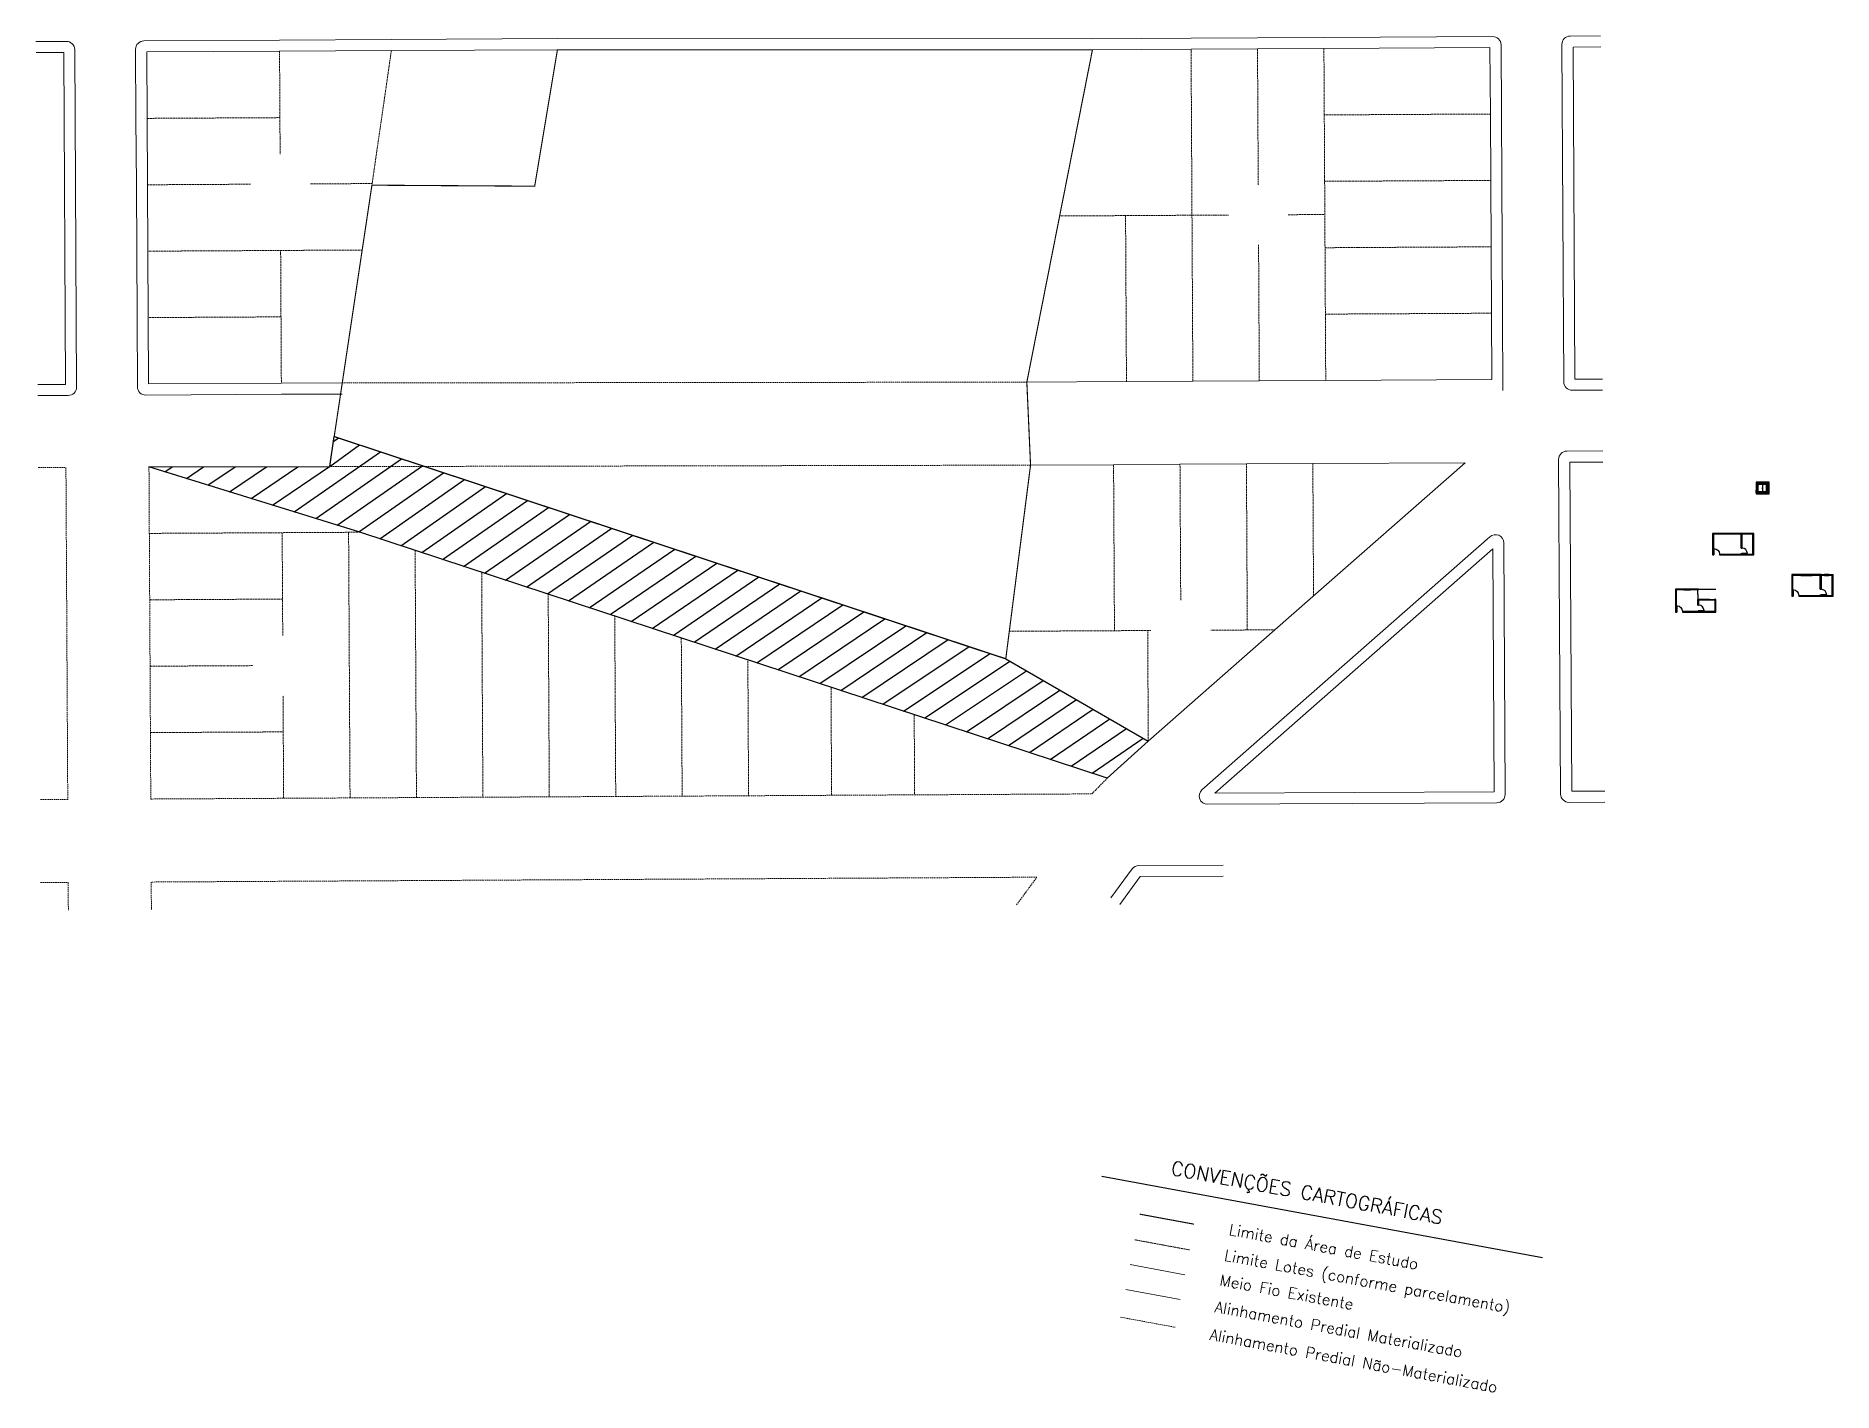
# Model space of a CAD drawing. Header units: centimetres. Extents: x 0 to 1311401, y -389375 to 85618.
# Drawn here: x 597548 to 630015, y -92721 to -68214 of the extents above; entities that cross this region are included whole.
import ezdxf

# ---------------------------------------------------------------- set-up
doc = ezdxf.new("R2010")
doc.units = ezdxf.units.CM
doc.header["$LTSCALE"] = 4
for name, pattern in [('DASHED', [19.049999999999997, 12.7, -6.35]), ('DASHED2', [9.524999999999999, 6.35, -3.175]), ('LTYPE_4', [112.5, 56.25, -56.25]), ('LTYPE_6', [168.75, 112.5, -28.125, 0, -28.125]), ('TRACEJADO', [2, 1, -1])]:
    doc.linetypes.add(name, pattern=pattern)
for name, color, linetype in [('0.1', 1, 'Continuous'), ('0.2', 2, 'Continuous'), ('0.6', 6, 'Continuous'), ('02-CONT', 2, 'Continuous'), ('08', 8, 'Continuous'), ('LIMITE-L', 7, 'Continuous')]:
    doc.layers.add(name, color=color, linetype=linetype)
for name, color, linetype, lineweight in [('FOLHA', 7, 'Continuous', 9), ('K-ALINHAMENTO', 10, 'Continuous', 9), ('P-MEIOFIO', 171, 'Continuous', 9), ('P-URB', 2, 'Continuous', 9)]:
    doc.layers.add(name, color=color, linetype=linetype, lineweight=lineweight)
doc.styles.add('ROMANS', font='romans.shx')

msp = doc.modelspace()

# ---------------------------------------------------------------- texts
at = {"layer": 'FOLHA', "color": 2, "style": 'ROMANS'}
for s, height, p in [('CONVENÇÕES CARTOGRÁFICAS', 250.0136824218751, (618037.475397729, -88788.3080201787, 393572.65662516)), ('Limite da Área de Estudo', 200.0109459375, (619088.9272605458, -89878.30832736043, 393572.65662516)), ('Limite Lotes (conforme parcelamento)', 200.0109459375, (619003.20444266, -90342.43624988245, 393572.65662516)), ('Meio Fio Existente', 200.0109459375, (618920.4483081527, -90790.50169770746, 393572.65662516)), ('Alinhamento Predial Materializado', 200.0109459375, (618831.4327310341, -91272.45756312553, 393572.65662516)), ('Alinhamento Predial Não-Materializado', 200.0109459375, (618738.7399291421, -91774.32297814533, 393572.65662516))]:
    msp.add_text(s, height=height, rotation=349.5355947882751, dxfattribs=at).set_placement(p)

# ---------------------------------------------------------------- blocks, each defined once
blk = doc.blocks.new('1_00e-flat-4')
at = {"color": 1}
blk.add_arc((28.40539012430236, -52.25289090164006), 100, 90, 180, dxfattribs=at)
at = {"layer": '02-CONT'}
blk.add_lwpolyline([(28.40539012430236, -52.25289090164006), (25.40539012430236, -52.25289090164006), (25.40539012430236, 47.74710909835994), (28.40539012430236, 47.74710909835994)], close=True, dxfattribs=at)

# ---------------------------------------------------------------- hatches: boundary and pattern name
at = {"layer": 'LIMITE-L', "transparency": 33554534}
h = msp.add_hatch(dxfattribs=at)
h.set_pattern_fill('ANSI31', color=3, scale=100, angle=-10.4644052113795, style=0)
h.set_pattern_definition([(34.5355947886205, (-190579999.5582845, -754679836.0695785), (-179.9965008461684, 261.5482932139594), [])])
h.paths.add_polyline_path([(617643.8636005117, -80959.08979048312), (615069.6170641534, -79468.71793459496), (602936.8345977, -75452.93446750077), (602855.2120434485, -75997.17313726654), (599590.2381574683, -76004.02173484385), (603396.7247940485, -77183.28399804514), (616903.4970878105, -81626.28871699912)])

# ---------------------------------------------------------------- linework, layer by layer
at = {"color": 1}
msp.add_line((616802.6513975634, -88817.38984705159), (624768.367575566, -90288.6300033126), dxfattribs=at)
at = {"layer": '0.1'}
for p, q in [((628627.7574922316, -76319.70353535617), (628627.7574921275, -76471.70353626095)), ((627436.5389853597, -78208.87078208162), (627316.5389853597, -78208.87078208162)), ((627316.5389853597, -78223.87078208162), (627436.5389853597, -78223.87078208162)), ((627585.0389853597, -78208.87078208162), (627900.0389853597, -78208.87078208162)), ((627585.0389853597, -78210.87078208162), (627900.0389853597, -78210.87078208162)), ((629634.841035439, -77949.60229852551), (629434.841035439, -77949.59678738935)), ((629434.841035439, -77964.59678738935), (629634.841035439, -77964.59678738935)), ((629939.841035439, -77949.60229852551), (629859.841035439, -77949.60229852551)), ((629859.841035439, -77964.59561227023), (629939.841035439, -77964.59561227023)), ((627785.0389853597, -78395.87078208162), (627865.0389853597, -78395.87078208162)), ((627865.0389853597, -78410.87078208162), (627785.0389853597, -78410.87078208162))]:
    msp.add_line(p, q, dxfattribs=at)
at = {"layer": '0.2'}
for p, q in [((627436.5389853597, -78214.87078208162), (627316.5389853597, -78214.87078208162)), ((627316.5389853597, -78217.87078208162), (627436.5389853597, -78217.87078208162))]:
    msp.add_line(p, q, dxfattribs=at)
at = {"layer": '0.2', "linetype": 'DASHED2'}
for p, q in [((629634.840870105, -77955.60229852323), (629434.840870105, -77955.59678738707)), ((629434.841035439, -77958.59678738935), (629634.841035439, -77958.59678738935)), ((629939.841035439, -77955.60229852551), (629859.841035439, -77955.60229852551)), ((629859.841035439, -77958.59561227023), (629939.841035439, -77958.59561227023)), ((627785.0389853597, -78401.87078208162), (627865.0389853597, -78401.87078208162)), ((627865.0389853597, -78404.87078208162), (627785.0389853597, -78404.87078208162))]:
    msp.add_line(p, q, dxfattribs=at)
at = {"layer": '0.2'}
for points in [[(627565.0389853597, -78310.87078208162), (627570.0389853597, -78310.87078208162), (627570.0389853597, -78223.87078208162), (627565.0389853597, -78223.87078208162)], [(627570.0389853597, -78395.87078208162), (627575.0389853597, -78395.87078208162), (627575.0389853597, -78310.87078208162), (627570.0389853597, -78310.87078208162)]]:
    msp.add_lwpolyline(points, close=True, dxfattribs=at)
at = {"layer": '0.6'}
for p, q in [((627862.3108965093, -77578.3189601698), (627862.3108965093, -77593.3189601698)), ((627962.3108965093, -77578.3189601698), (627962.3108965093, -77593.3189601698)), ((628352.3108965093, -77468.3189601698), (628367.3108965093, -77468.3189601698)), ((628352.3108965093, -77568.3189601698), (628367.3108965093, -77568.3189601698)), ((627316.5389853597, -78223.87078208162), (627316.5389853597, -78208.87078208162)), ((627436.5389853597, -78223.87078208162), (627436.5389853597, -78208.87078208162)), ((629434.841035439, -77964.59678738935), (629434.841035439, -77949.59678738935)), ((629634.841035439, -77964.59678738935), (629634.841035439, -77949.59678738935)), ((629784.841035439, -78214.59678738935), (629799.841035439, -78214.59678738935)), ((629859.841035439, -77964.59561227023), (629859.841035439, -77949.60229852551)), ((629939.841035439, -77964.59561227023), (629939.841035439, -77949.60229852551)), ((629939.841035439, -77949.60229852551), (630014.841035439, -77949.60229852551)), ((627570.0389853597, -78395.87078208162), (627585.0389853597, -78395.87078208162)), ((627570.0389853597, -78500.87078208162), (627585.0389853597, -78500.87078208162)), ((627785.0389853597, -78410.87078208162), (627785.0389853597, -78395.87078208162)), ((627865.0389853597, -78410.87078208162), (627865.0389853597, -78395.87078208162)), ((629294.841035439, -78324.59678738935), (629294.841035439, -78339.59678738935)), ((629394.841035439, -78324.59678738935), (629394.841035439, -78339.59678738935)), ((629784.841035439, -78314.59678738935), (629799.841035439, -78314.59678738935)), ((627193.0389853597, -78610.87078208162), (627193.0389853597, -78625.87078208162)), ((627293.0389853597, -78610.87078208162), (627293.0389853597, -78625.87078208162)), ((627570.0389853597, -78600.87078208162), (627585.0389853597, -78600.87078208162))]:
    msp.add_line(p, q, dxfattribs=at)
for points in [[(628857.7574922316, -76489.20353494848), (628857.7574922316, -76279.20353494848), (628627.7574922316, -76279.20353494848), (628627.7574922316, -76319.70353535617)], [(628842.7574922316, -76474.20353494848), (628842.7574922316, -76294.20353494848), (628642.7574922316, -76294.20353494848), (628642.7574922316, -76319.70353535617)], [(628627.7574922316, -76471.70353626095), (628627.7574922316, -76489.20353494848), (628857.7574922316, -76489.20353494848)], [(628642.7574922316, -76471.70353626095), (628642.7574922316, -76474.20353494848), (628842.7574922316, -76474.20353494848)], [(628367.3108965093, -77203.3189601698), (627837.3108965093, -77203.3189601698), (627837.3108965093, -77593.3189601698), (627862.3108965093, -77593.3189601698)], [(628352.3108965093, -77468.3189601698), (628352.3108965093, -77218.3189601698), (627852.3108965093, -77218.3189601698), (627852.3108965093, -77578.3189601698), (627862.3108965093, -77578.3189601698)], [(628352.3108965093, -77593.31778505068), (628582.3108965093, -77593.31778505068), (628582.3108965093, -77203.31778505068), (628352.3108965093, -77203.31778505068), (628352.3108965093, -77203.3189601698)], [(628352.3108965093, -77218.3189601698), (628352.3108965093, -77468.3189601698)], [(628367.3108965093, -77468.3189601698), (628367.3108965093, -77218.31778505068)], [(628367.3108965093, -77568.3189601698), (628367.3108965093, -77578.31778505068), (628567.3108965093, -77578.31778505068), (628567.3108965093, -77218.31778505068), (628367.3108965093, -77218.31778505068), (628367.3108965093, -77468.3189601698)], [(627962.3108965093, -77578.3189601698), (628352.3108965093, -77578.3189601698), (628352.3108965093, -77568.3189601698)], [(627962.3108965093, -77593.3189601698), (628367.3108965093, -77593.3189601698), (628367.3108965093, -77593.31778505068)], [(628352.3108965093, -77568.3189601698), (628352.3108965093, -77578.3189601698)], [(628367.3108965093, -77578.31778505068), (628367.3108965093, -77568.3189601698)], [(627316.5389853597, -78208.87078208162), (627168.0389853597, -78208.87078208162), (627168.0389853597, -78625.87078208162), (627193.0389853597, -78625.87078208162)], [(627316.5389853597, -78223.87078208162), (627183.0389853597, -78223.87078208162), (627183.0389853597, -78610.87078208162), (627193.0389853597, -78610.87078208162)], [(627585.0389853597, -78223.87078208162), (627585.0389853597, -78208.87078208162), (627436.5389853597, -78208.87078208162)], [(627585.0389853597, -78223.87078208162), (627436.5389853597, -78223.87078208162)], [(629434.841035439, -77949.59678738935), (629269.841035439, -77949.59678738935), (629269.841035439, -78339.59678738935), (629294.841035439, -78339.59678738935)], [(629434.841035439, -77964.59678738935), (629284.841035439, -77964.59678738935), (629284.841035439, -78324.59678738935), (629294.841035439, -78324.59678738935)], [(629799.841035439, -77949.59678738935), (629634.841035439, -77949.59678738935)], [(629634.841035439, -77949.60229852551), (629859.841035439, -77949.60229852551)], [(629784.841035439, -78214.59678738935), (629784.841035439, -77964.59678738935), (629634.841035439, -77964.59678738935)], [(629784.841035439, -78339.59561227023), (630014.841035439, -78339.59561227023), (630014.841035439, -77949.59561227023)], [(629784.841035439, -77949.59561227023), (629784.841035439, -77949.59678738935)], [(629784.841035439, -77964.59678738935), (629784.841035439, -78214.59678738935)], [(629799.841035439, -78214.59678738935), (629799.841035439, -77964.59561227023)], [(629799.841035439, -78314.59678738935), (629799.841035439, -78324.59561227023), (629999.841035439, -78324.59561227023), (629999.841035439, -77964.59561227023), (629939.841035439, -77964.59561227023)], [(629859.841035439, -77964.59561227023), (629799.841035439, -77964.59561227023), (629799.841035439, -78214.59678738935)], [(627570.0389853597, -78625.87078208162), (627900.0389853597, -78625.87078208162), (627900.0389853597, -78395.87078208162), (627865.0389853597, -78395.87078208162)], [(627570.0389853597, -78500.87078208162), (627570.0389853597, -78395.87078208162)], [(627585.0389853597, -78395.87078208162), (627585.0389853597, -78395.87078208162)], [(627785.0389853597, -78395.87078208162), (627585.0389853597, -78395.87078208162)], [(627585.0389853597, -78600.87078208162), (627585.0389853597, -78610.87078208162), (627885.0389853597, -78610.87078208162), (627885.0389853597, -78410.87078208162), (627865.0389853597, -78410.87078208162)], [(627585.0389853597, -78500.87078208162), (627585.0389853597, -78410.87078208162)], [(627785.0389853597, -78410.87078208162), (627585.0389853597, -78410.87078208162), (627585.0389853597, -78500.87078208162)], [(629394.841035439, -78324.59678738935), (629784.841035439, -78324.59678738935), (629784.841035439, -78314.59678738935)], [(629394.841035439, -78339.59678738935), (629799.841035439, -78339.59678738935), (629799.841035439, -78339.59561227023)], [(629784.841035439, -78314.59678738935), (629784.841035439, -78324.59678738935)], [(629799.841035439, -78324.59561227023), (629799.841035439, -78314.59678738935)], [(627293.0389853597, -78610.87078208162), (627570.0389853597, -78610.87078208162), (627570.0389853597, -78600.87078208162)], [(627293.0389853597, -78625.87078208162), (627585.0389853597, -78625.87078208162)], [(627585.0389853597, -78610.87078208162), (627585.0389853597, -78600.87078208162)]]:
    msp.add_lwpolyline(points, dxfattribs=at)
at = {"layer": '08', "color": 253}
for p, q in [((628734.2036663439, -76299.20353398421), (628734.2036663439, -76294.2035344664)), ((628751.2036674046, -76299.20353398421), (628751.2036674046, -76294.2035344664)), ((628627.7574922316, -76319.70353535617), (628633.7574921692, -76319.70353535617)), ((628627.757492178, -76319.7035362181), (628642.7574922316, -76319.7035362181)), ((628627.7574921275, -76331.70353542764), (628638.2574922004, -76331.70353542764)), ((628627.7574921275, -76421.70353596327), (628627.7574921275, -76471.70353626095)), ((628633.7574921692, -76421.70353596327), (628627.7574921275, -76421.70353596327)), ((628627.7574922316, -76471.70353626095), (628633.7574921692, -76471.70353626095)), ((628642.7574922316, -76471.70353626095), (628627.757492178, -76471.70353626095)), ((628633.5574921678, -76319.9035353574), (628627.957492129, -76319.9035353574)), ((628638.057492199, -76331.50353542641), (628627.957492129, -76331.50353542641)), ((628627.957492129, -76421.9035359645), (628633.5574921678, -76421.9035359645)), ((628627.957492129, -76471.50353625971), (628627.957492129, -76421.9035359645)), ((628633.5574921678, -76471.50353625971), (628627.957492129, -76471.50353625971)), ((628633.5574921678, -76321.20353536513), (628633.5574921678, -76319.9035353574)), ((628633.7574921692, -76321.20353536513), (628633.5574921678, -76321.20353536513)), ((628633.5574921678, -76421.9035359645), (628633.5574921678, -76423.20353597224)), ((628633.5574921678, -76423.20353597224), (628633.7574921692, -76423.20353597224)), ((628633.5574921678, -76470.20353625198), (628633.5574921678, -76471.50353625971)), ((628633.7574921692, -76470.20353625198), (628633.5574921678, -76470.20353625198)), ((628633.7574921692, -76319.70353535617), (628642.7574922316, -76319.70353535617)), ((628633.7574921692, -76319.70353535617), (628633.7574921692, -76321.20353536513)), ((628633.7574921692, -76471.70353626095), (628633.7574921692, -76331.70353542764)), ((628642.7574922316, -76471.70353626095), (628633.7574921692, -76471.70353626095)), ((628634.2574921726, -76376.70353569552), (628634.2574921726, -76423.70353597526)), ((628634.2574921726, -76376.70353569552), (628638.2574922004, -76376.70353569552)), ((628634.2574921726, -76423.70353597526), (628638.2574922004, -76423.70353597526)), ((628634.457492174, -76423.50353597403), (628634.457492174, -76376.90353569663)), ((628638.057492199, -76376.90353569663), (628634.457492174, -76376.90353569663)), ((628638.057492199, -76423.50353597403), (628634.457492174, -76423.50353597403)), ((628635.757492183, -76471.70353626095), (628635.757492183, -76423.70353597526)), ((628636.75749219, -76423.70353597526), (628636.75749219, -76471.70353626095)), ((628638.057492199, -76330.00353541756), (628638.057492199, -76331.50353542641)), ((628642.5574922302, -76330.00353541756), (628638.057492199, -76330.00353541756)), ((628638.057492199, -76378.20353570436), (628638.057492199, -76376.90353569663)), ((628638.2574922004, -76378.20353570436), (628638.057492199, -76378.20353570436)), ((628638.057492199, -76422.2035359663), (628638.057492199, -76423.50353597403)), ((628638.2574922004, -76422.2035359663), (628638.057492199, -76422.2035359663)), ((628638.2574922004, -76330.20353541868), (628642.7574922316, -76330.20353541868)), ((628638.2574922004, -76331.70353542764), (628638.2574922004, -76330.20353541868)), ((628638.2574922004, -76376.70353569552), (628638.2574922004, -76378.20353570436)), ((628638.2574922004, -76423.70353597526), (628638.2574922004, -76422.2035359663)), ((628638.7574922038, -76330.50353542047), (628638.7574922038, -76378.70353570739)), ((628642.7574922316, -76330.50353542047), (628638.7574922038, -76330.50353542047)), ((628638.7574922038, -76378.70353570739), (628642.7574922316, -76378.70353570739)), ((628638.9574922052, -76330.70353542171), (628642.5574922302, -76330.70353542171)), ((628638.9574922052, -76378.50353570627), (628638.9574922052, -76330.70353542171)), ((628642.5574922302, -76378.50353570627), (628638.9574922052, -76378.50353570627)), ((628640.2574922142, -76471.70353626095), (628640.2574922142, -76378.70353570739)), ((628641.2574922212, -76378.70353570739), (628641.2574922212, -76471.70353626095)), ((628642.5574922302, -76328.70353540983), (628642.5574922302, -76330.00353541756)), ((628642.7574922316, -76328.70353540983), (628642.5574922302, -76328.70353540983)), ((628642.5574922302, -76330.70353542171), (628642.5574922302, -76332.00353542944)), ((628642.5574922302, -76332.00353542944), (628642.7574922316, -76332.00353542944)), ((628642.5574922302, -76377.20353569843), (628642.5574922302, -76378.50353570627)), ((628642.7574922316, -76377.20353569843), (628642.5574922302, -76377.20353569843)), ((628642.7574922316, -76328.70353540983), (628642.7574922316, -76319.70353621822)), ((628642.7574922316, -76328.70353540983), (628642.7574922316, -76471.70353626095)), ((628645.7574922524, -76328.70353540983), (628645.9574922537, -76328.70353540983)), ((628645.7574922524, -76328.70353540983), (628645.7574922524, -76469.20353624616)), ((628650.2574922836, -76330.20353541868), (628645.7574922524, -76330.20353541868)), ((628645.7574922524, -76330.50353542047), (628649.7574922802, -76330.50353542047)), ((628645.9574922537, -76332.00353542944), (628645.7574922524, -76332.00353542944)), ((628645.7574922524, -76377.20353569843), (628645.9574922537, -76377.20353569843)), ((628649.7574922802, -76378.70353570739), (628645.7574922524, -76378.70353570739)), ((628654.7574923148, -76469.20353624616), (628645.7574922524, -76469.20353624616)), ((628645.9574922537, -76328.70353540983), (628645.9574922537, -76330.00353541756)), ((628645.9574922537, -76330.00353541756), (628650.4574922851, -76330.00353541756)), ((628645.9574922537, -76330.70353542171), (628645.9574922537, -76332.00353542944)), ((628649.5574922787, -76330.70353542171), (628645.9574922537, -76330.70353542171)), ((628645.9574922537, -76377.20353569843), (628645.9574922537, -76378.50353570627)), ((628645.9574922537, -76378.50353570627), (628649.5574922787, -76378.50353570627)), ((628647.2574922629, -76469.20353624616), (628647.2574922629, -76378.70353570739)), ((628648.2574922697, -76378.70353570739), (628648.2574922697, -76469.20353624616)), ((628649.5574922787, -76378.50353570627), (628649.5574922787, -76330.70353542171)), ((628649.7574922802, -76330.50353542047), (628649.7574922802, -76378.70353570739)), ((628650.2574922836, -76331.70353542764), (628650.2574922836, -76330.20353541868)), ((628650.2574922836, -76331.70353542764), (628654.7574923148, -76331.70353542764)), ((628650.2574922836, -76376.70353569552), (628650.2574922836, -76378.20353570436)), ((628654.2574923114, -76376.70353569552), (628650.2574922836, -76376.70353569552)), ((628650.2574922836, -76378.20353570436), (628650.4574922851, -76378.20353570436)), ((628650.2574922836, -76422.2035359663), (628650.4574922851, -76422.2035359663)), ((628650.2574922836, -76423.70353597526), (628650.2574922836, -76422.2035359663)), ((628654.2574923114, -76423.70353597526), (628650.2574922836, -76423.70353597526)), ((628650.4574922851, -76330.00353541756), (628650.4574922851, -76331.50353542641)), ((628650.4574922851, -76331.50353542641), (628654.7574923148, -76331.50353542641)), ((628650.4574922851, -76376.90353569663), (628654.05749231, -76376.90353569663)), ((628650.4574922851, -76378.20353570436), (628650.4574922851, -76376.90353569663)), ((628650.4574922851, -76422.2035359663), (628650.4574922851, -76423.50353597403)), ((628650.4574922851, -76423.50353597403), (628654.05749231, -76423.50353597403)), ((628651.7574922941, -76423.70353597526), (628651.7574922941, -76469.20353624616)), ((628652.7574923009, -76469.20353624616), (628652.7574923009, -76423.70353597526)), ((628654.05749231, -76423.50353597403), (628654.05749231, -76376.90353569663)), ((628654.2574923114, -76376.70353569552), (628654.2574923114, -76423.70353597526)), ((628657.7574922852, -76331.50353526017), (628654.7574922745, -76331.50353526017)), ((628654.7574923148, -76331.70353542764), (628654.7574923148, -76469.20353624616)), ((628654.7574922745, -76331.70353476093), (628659.7574917923, -76331.70353476093)), ((628654.7574922745, -76421.70353658237), (628659.7574917923, -76421.70353658237)), ((628654.7574922745, -76423.20353658772), (628654.9574917752, -76423.20353658772)), ((628654.9574917752, -76421.90353608313), (628657.7574922852, -76421.90353608313)), ((628654.9574917752, -76423.20353658772), (628654.9574917752, -76421.90353608313)), ((628657.7574922852, -76311.20353402705), (628657.7574922852, -76331.50353526017)), ((628812.7574921245, -76311.20353402705), (628657.7574922852, -76311.20353402705)), ((628657.7574922852, -76421.90353608313), (628657.7574922852, -76457.20353538771)), ((628657.7574922852, -76457.20353538771), (628812.7574921245, -76457.20353538771)), ((628659.7574917923, -76314.20353403776), (628809.7574906137, -76314.20353403776)), ((628659.7574917923, -76314.20353403776), (628659.7574917923, -76331.70353476093)), ((628659.7574917923, -76454.20353537689), (628659.7574917923, -76421.70353658237)), ((628809.7574906137, -76454.20353537689), (628659.7574917923, -76454.20353537689)), ((628721.7036665992, -76308.10353402533), (628727.1036666699, -76308.10353402533)), ((628721.7036665992, -76308.70353403148), (628721.7036665992, -76308.10353402533)), ((628721.7036665992, -76308.70353403148), (628727.7036666778, -76308.70353403148)), ((628721.7036665992, -76459.70353538317), (628721.7036665992, -76460.30353538932)), ((628721.7036665992, -76459.70353538317), (628727.7036666778, -76459.70353538317)), ((628721.7036665992, -76460.30353538932), (628727.1036666699, -76460.30353538932)), ((628727.1036666699, -76302.70353396978), (628735.2036667761, -76302.70353396978)), ((628727.1036666699, -76308.10353402533), (628727.1036666699, -76302.70353396978)), ((628727.1036666699, -76460.30353538932), (628727.1036666699, -76465.70353544487)), ((628727.1036666699, -76465.70353544487), (628735.2036667761, -76465.70353544487)), ((628727.7036666778, -76308.70353403148), (628727.7036666778, -76302.70353396978)), ((628727.7036668207, -76308.70353351808), (628727.7036668207, -76311.20353402705)), ((628727.7036668207, -76459.70353589657), (628727.7036668207, -76457.20353538771)), ((628727.7036666778, -76459.70353538317), (628727.7036666778, -76465.70353544487)), ((628738.2036668581, -76299.20353398421), (628734.2036663439, -76299.20353398421)), ((628738.2036668581, -76469.20353543056), (628734.2036663439, -76469.20353543056)), ((628734.2036663439, -76469.20353543056), (628734.2036663439, -76474.20353494848)), ((628735.2036667761, -76302.70353396978), (628735.2036667761, -76308.70353403148)), ((628735.2036668474, -76308.70353351808), (628735.2036668474, -76311.20353402705)), ((628735.2036668474, -76459.70353589657), (628735.2036668474, -76457.20353538771)), ((628735.2036667761, -76465.70353544487), (628735.2036667761, -76459.70353538317)), ((628738.2036668581, -76299.20353398421), (628738.2036668581, -76299.6535339858)), ((628742.7036668742, -76299.20353398421), (628738.2036668581, -76299.20353398421)), ((628738.5532408594, -76300.02079698707), (628738.2036668581, -76299.6535339858)), ((628738.5532408594, -76468.3862724277), (628738.2036668581, -76468.75353542886)), ((628738.2036668581, -76469.20353543056), (628738.2036668581, -76468.75353542886)), ((628738.2036668581, -76469.20353543056), (628742.7036668742, -76469.20353543056)), ((628741.9040928714, -76300.18627098769), (628738.5532408594, -76300.02079698707)), ((628741.9040928714, -76468.22079842708), (628738.5532408594, -76468.3862724277)), ((628742.2536668726, -76302.15353399464), (628741.9036668714, -76302.5035339959)), ((628741.9036668714, -76306.70353401099), (628741.9036668714, -76302.5035339959)), ((628742.7036668742, -76306.70353401099), (628741.9036668714, -76306.70353401099)), ((628741.9036668714, -76461.70353540378), (628741.9036668714, -76465.90353541875)), ((628742.7036668742, -76461.70353540378), (628741.9036668714, -76461.70353540378)), ((628742.2536668726, -76466.25353542001), (628741.9036668714, -76465.90353541875)), ((628741.9040928714, -76300.18627098769), (628742.2536668726, -76300.55353398896)), ((628742.2536668726, -76467.85353542569), (628741.9040928714, -76468.22079842708)), ((628742.2536668726, -76302.15353399464), (628742.2536668726, -76300.55353398896)), ((628742.2536668726, -76466.25353542001), (628742.2536668726, -76467.85353542569)), ((628747.2036668903, -76299.20353398421), (628742.7036668742, -76299.20353398421)), ((628742.7036668742, -76306.70353401099), (628743.5036668772, -76306.70353401099)), ((628742.7036668742, -76461.70353540378), (628743.5036668772, -76461.70353540378)), ((628742.7036668742, -76469.20353543056), (628747.2036668903, -76469.20353543056)), ((628743.1536668759, -76300.55353398896), (628743.5032408771, -76300.18627098769)), ((628743.1536668759, -76302.15353399464), (628743.1536668759, -76300.55353398896)), ((628743.1536668759, -76302.15353399464), (628743.5036668772, -76302.5035339959)), ((628743.1536668759, -76466.25353542001), (628743.5036668772, -76465.90353541875)), ((628743.1536668759, -76466.25353542001), (628743.1536668759, -76467.85353542569)), ((628743.5032408771, -76468.22079842708), (628743.1536668759, -76467.85353542569)), ((628743.5032408771, -76300.18627098769), (628746.8540928891, -76300.02079698707)), ((628743.5032408771, -76468.22079842708), (628746.8540928891, -76468.3862724277)), ((628743.5036668772, -76306.70353401099), (628743.5036668772, -76302.5035339959)), ((628743.5036668772, -76461.70353540378), (628743.5036668772, -76465.90353541875)), ((628746.8540928891, -76300.02079698707), (628747.2036668903, -76299.6535339858)), ((628746.8540928891, -76468.3862724277), (628747.2036668903, -76468.75353542886)), ((628747.2036668903, -76299.20353398421), (628747.2036668903, -76299.6535339858)), ((628747.2036668903, -76299.20353398421), (628751.2036674046, -76299.20353398421)), ((628747.2036668903, -76469.20353543056), (628747.2036668903, -76468.75353542886)), ((628747.2036668903, -76469.20353543056), (628751.2036674046, -76469.20353543056)), ((628750.2036669725, -76302.70353396978), (628750.2036669725, -76308.70353403148)), ((628758.3036670785, -76302.70353396978), (628750.2036669725, -76302.70353396978)), ((628750.2036669011, -76308.70353351808), (628750.2036669011, -76311.20353402705)), ((628750.2036669011, -76459.70353589657), (628750.2036669011, -76457.20353538771)), ((628750.2036669725, -76465.70353544487), (628750.2036669725, -76459.70353538317)), ((628758.3036670785, -76465.70353544487), (628750.2036669725, -76465.70353544487)), ((628751.2036674046, -76469.20353543056), (628751.2036674046, -76474.20353494848)), ((628757.7036670707, -76308.70353403148), (628757.7036670707, -76302.70353396978)), ((628763.7036671493, -76308.70353403148), (628757.7036670707, -76308.70353403148)), ((628757.7036669279, -76308.70353351808), (628757.7036669279, -76311.20353402705)), ((628757.7036669279, -76459.70353589657), (628757.7036669279, -76457.20353538771)), ((628757.7036670707, -76459.70353538317), (628757.7036670707, -76465.70353544487)), ((628763.7036671493, -76459.70353538317), (628757.7036670707, -76459.70353538317)), ((628758.3036670785, -76308.10353402533), (628758.3036670785, -76302.70353396978)), ((628763.7036671493, -76308.10353402533), (628758.3036670785, -76308.10353402533)), ((628758.3036670785, -76460.30353538932), (628758.3036670785, -76465.70353544487)), ((628763.7036671493, -76460.30353538932), (628758.3036670785, -76460.30353538932)), ((628763.7036671493, -76308.70353403148), (628763.7036671493, -76308.10353402533)), ((628763.7036671493, -76459.70353538317), (628763.7036671493, -76460.30353538932)), ((628809.7574906137, -76314.20353403776), (628809.7574906137, -76454.20353537689)), ((628809.7574906137, -76430.13787611244), (628809.7574906137, -76430.13787611244)), ((628812.7574921245, -76457.20353538771), (628812.7574921245, -76311.20353402705)), ((628817.7574916424, -76442.2035351734), (628817.7574916424, -76321.20353306267)), ((628817.7574916424, -76321.20353306267), (628835.7574917066, -76321.20353306267)), ((628835.7574917066, -76442.2035351734), (628817.7574916424, -76442.2035351734)), ((628819.5074906485, -76308.80353401853), (628842.7574922316, -76308.80353401853)), ((628819.5074906485, -76313.80353353634), (628819.5074906485, -76308.80353401853)), ((628823.5074911629, -76313.80353353634), (628819.5074906485, -76313.80353353634)), ((628819.5074906485, -76449.60353619973), (628819.5074906485, -76454.60353571766)), ((628823.5074911629, -76449.60353619973), (628819.5074906485, -76449.60353619973)), ((628819.5074906485, -76454.60353571766), (628842.7574922316, -76454.60353571766)), ((628823.9074916643, -76314.20353368479), (628823.5074916629, -76313.80353369513)), ((628830.007491686, -76313.80353369513), (628823.5074916629, -76313.80353369513)), ((628823.9074916643, -76449.20353455127), (628823.5074916629, -76449.60353454093)), ((628823.5074916629, -76449.60353454093), (628830.007491686, -76449.60353454093)), ((628826.5574916737, -76314.20353368479), (628823.9074916643, -76314.20353368479)), ((628823.9074916643, -76449.20353455127), (628826.5574916737, -76449.20353455127)), ((628826.357491673, -76315.70353364614), (628826.5574916737, -76315.5035336512)), ((628826.357491673, -76319.20353355557), (628826.357491673, -76315.70353364614)), ((628827.1574916759, -76319.20353355557), (628826.357491673, -76319.20353355557)), ((628826.357491673, -76444.20353468049), (628826.357491673, -76447.70353459004)), ((628826.357491673, -76444.20353468049), (628827.1574916759, -76444.20353468049)), ((628826.5574916737, -76447.90353458487), (628826.357491673, -76447.70353459004)), ((628826.5574916737, -76315.5035336512), (628826.5574916737, -76314.20353368479)), ((628826.5574916737, -76447.90353458487), (628826.5574916737, -76449.20353455127)), ((628829.6074916846, -76314.20353368479), (628826.9574916752, -76314.20353368479)), ((628826.9574916752, -76315.5035336512), (628826.9574916752, -76314.20353368479)), ((628826.9574916752, -76315.5035336512), (628827.1574916759, -76315.70353364614)), ((628827.1574916759, -76447.70353459004), (628826.9574916752, -76447.90353458487)), ((628826.9574916752, -76447.90353458487), (628826.9574916752, -76449.20353455127)), ((628826.9574916752, -76449.20353455127), (628829.6074916846, -76449.20353455127)), ((628827.1574916759, -76319.20353355557), (628827.1574916759, -76315.70353364614)), ((628827.1574916759, -76444.20353468049), (628827.1574916759, -76447.70353459004)), ((628829.6074916846, -76314.20353368479), (628830.007491686, -76313.80353369513)), ((628829.6074916846, -76449.20353455127), (628830.007491686, -76449.60353454093)), ((628830.007492186, -76313.80353353634), (628842.7574922316, -76313.80353353634)), ((628830.007492186, -76449.60353619973), (628842.7574922316, -76449.60353619973)), ((628835.7574917066, -76321.20353306267), (628835.7574917066, -76442.2035351734))]:
    msp.add_line(p, q, dxfattribs=at)
at = {"layer": '08', "color": 253, "linetype": 'LTYPE_6'}
for p, q in [((628742.7036668742, -76294.2035344664), (628742.7036668742, -76473.23294928421)), ((628729.9121558286, -76384.20353494848), (628755.1418049186, -76384.20353494848)), ((628837.8113172139, -76384.20353494848), (628814.875273132, -76384.20353494848)), ((628826.7574916745, -76304.92690850464), (628826.7574916745, -76458.10305673008))]:
    msp.add_line(p, q, dxfattribs=at)
at = {"layer": '08', "color": 253, "linetype": 'LTYPE_4'}
for p, q in [((628728.553666689, -76302.70353396978), (628728.553666689, -76308.70353403148)), ((628728.5536673237, -76308.70353351808), (628728.5536673237, -76311.20353402705)), ((628728.5536673237, -76459.70353589657), (628728.5536673237, -76457.20353538771)), ((628728.553666689, -76465.70353544487), (628728.553666689, -76459.70353538317)), ((628756.8536670596, -76302.70353396978), (628756.8536670596, -76308.70353403148)), ((628756.8536664248, -76308.70353351808), (628756.8536664248, -76311.20353402705)), ((628756.8536664248, -76459.70353589657), (628756.8536664248, -76457.20353538771)), ((628756.8536670596, -76465.70353544487), (628756.8536670596, -76459.70353538317))]:
    msp.add_line(p, q, dxfattribs=at)
at = {"layer": 'K-ALINHAMENTO'}
for points in [[(606969.2333191762, -68463.6748985704), (603969.277915869, -68480.03271340567), (601949.307944275, -68491.04697510414), (599549.343621609, -68504.13322658977), (599555.8867473687, -69704.11538783123), (599562.4298731115, -70904.09754916409), (599568.9729988542, -72104.07971049717), (599575.5161245343, -73304.06187191326), (599582.059250294, -74504.04403315461), (601982.02357296, -74490.9577816691), (603082.0072208534, -74484.95991642145)], [(615449.6599365086, -74470.9574662128), (617249.633178508, -74461.14277759881), (618449.615339863, -74454.59965185996), (619649.597501174, -74448.05652611307), (620849.57966249, -74441.51340046199), (623849.5350658225, -74425.15558610507), (623842.9919401187, -73225.17342468444), (623836.4488143759, -72025.19126335159), (623829.9056886331, -70825.2091020185), (623823.3625628734, -69625.22694077715), (623816.8194371545, -68425.24477944849), (620816.8640338389, -68441.6025937139), (619616.8818725059, -68448.14571945672), (618416.899711156, -68454.68884529104), (616635.2332835182, -68464.50510363479)], [(625849.5053347013, -74414.2503765003), (625349.5127674963, -74416.97667888063), (625316.7971387893, -68417.06587231159), (625816.7897060331, -68414.33956984384)], [(597582.0889814323, -74514.94924266776), (598082.0815486523, -74512.22294019558), (598049.3659199742, -68512.31213372666), (597549.3733527473, -68515.0384361028)], [(617643.8636005117, -80959.08979048312), (619932.9242001878, -78946.57853057678), (623366.5150996526, -75927.81164085027), (620616.5559799911, -75942.80630384036), (619416.5738186412, -75949.3494296748), (618216.5916573252, -75955.89255532587), (617016.6094959752, -75962.4356811603), (615516.6317942997, -75970.6145883844)], [(625857.6842418277, -75914.22807780188), (625257.6931610765, -75917.49964075221), (625293.3944452606, -81863.95969183347), (625890.1085176696, -81860.70599738625)], [(618998.3715577564, -83398.3067740309), (617498.3938560588, -83406.48568125092), (617130.2923377899, -83908.50025607762)], [(617236.7117356731, -90865.92773346521), (618220.1334859849, -91047.56232064695)]]:
    msp.add_lwpolyline(points, dxfattribs=at)
at = {"layer": 'K-ALINHAMENTO', "linetype": 'DASHED', "ltscale": 0.5}
for points in [[(615449.6963578953, -74470.77005110809), (603082.0072208534, -74484.95991642145)], [(615516.6317942997, -75970.6145883844), (602855.2120434485, -75997.17313726654)], [(597590.2678885828, -76014.92694435234), (598090.2604558334, -76012.20064198074), (598122.9760844557, -82012.11144862871), (597622.9835172509, -82014.83775100892)], [(599590.2381574683, -76004.02173484385), (599596.7812831872, -77204.00389617239), (599603.324408908, -78403.98605750129), (599609.8675346678, -79603.96821874275), (599616.4106604105, -80803.9503800756), (599622.9537861532, -82003.93254140869), (602022.9181087565, -81990.84629000619), (603222.9002700896, -81984.30316426337), (604422.8824314445, -81977.76003852475), (605622.8645927556, -81971.21691277786), (606822.8467540717, -81964.67378712667), (608022.8289154434, -81958.13066129643), (609222.8110767545, -81951.58753554954), (610422.7932380706, -81945.04440989834), (611922.7709397444, -81936.8655026739), (613422.748641403, -81928.68659554143), (616622.7010716147, -81911.23826019396), (616903.4970878105, -81626.28871699912)], [(615262.7933260662, -83918.68314146204), (615630.8948443352, -83416.66856663534), (605631.0434999298, -83471.19461446698), (604431.0613386137, -83477.73774011817), (603231.0791772638, -83484.2808659526), (602031.0970159698, -83490.82399160776), (599631.1326932647, -83503.91024318093), (599633.8589956799, -84003.90281032026)], [(597631.16242442, -83514.81545260234), (598131.1549916469, -83512.08915022633), (598133.881294023, -84012.08171745308)]]:
    msp.add_lwpolyline(points, dxfattribs=at)
at = {"layer": 'K-ALINHAMENTO'}
msp.add_lwpolyline([(618846.4183831426, -81899.11302796705), (623866.223622685, -77485.7678467345), (623890.1382482818, -81871.61120727565)], close=True, dxfattribs=at)
at = {"layer": 'K-ALINHAMENTO', "linetype": 'DASHED', "ltscale": 0.5, "elevation": 393572.65662516}
msp.add_lwpolyline([(617144.0189337812, -91367.7931484849), (618127.4406840928, -91549.42773566663)], dxfattribs=at)
at = {"layer": 'LIMITE-L', "const_width": 20}
msp.add_lwpolyline([(603617.9528426313, -70911.40926083003), (606558.7557129624, -70929.74629547691), (606969.2333191762, -68463.6748985704), (616635.2332835182, -68464.50510363479), (615449.6599365086, -74470.9574662128), (615516.6317942997, -75970.6145883844), (615069.6170641534, -79468.71793459496), (602936.8345977, -75452.93446750077)], close=True, dxfattribs=at)
at = {"layer": 'LIMITE-L', "color": 3}
msp.add_lwpolyline([(615069.6170641534, -79468.71793459496), (617643.8636005117, -80959.08979048312), (616903.4970878105, -81626.28871699912), (603396.7247940485, -77183.28399804514), (599590.2381574683, -76004.02173484385), (602855.2120434485, -75997.17313726654), (602936.8345977, -75452.93446750077)], close=True, dxfattribs=at)
at = {"layer": 'LIMITE-L', "const_width": 20, "elevation": 393572.65662516}
msp.add_lwpolyline([(617487.9468225396, -89505.66891547642), (618471.3685728512, -89687.30350265815)], dxfattribs=at)
at = {"layer": 'P-MEIOFIO'}
for points in [[(597583.1795024227, -74714.94626954698), (598133.171326372, -74711.94733678154, 0.4142135623223961), (598282.3512057859, -74561.13167594979), (598249.0903166429, -68461.22235599963, 0.4142135623801521), (598098.2746557569, -68312.04247656232), (597548.2828317898, -68315.04140922974)], [(624050.6226136758, -74624.06209199072), (624042.9889670162, -73224.08290369739), (624036.4458412734, -72024.10074236442), (624029.9027155251, -70824.1185810304), (624023.3595897709, -69624.13641978998), (624016.5438338252, -68374.15500172181, 0.4142135623745483), (623865.7281729445, -68224.97512228554), (620815.7735128759, -68241.60556683969), (619615.7913515319, -68248.14869258052), (618415.8038225692, -68254.69184769748), (616634.1313814746, -68264.50813915837), (606968.1427981857, -68263.67787169118), (603968.1873949061, -68280.03568653145), (601948.217423312, -68291.04994823015), (599498.2538439132, -68304.40883000824, 0.4142135623743496), (599349.0739644737, -68455.2244908351), (599355.8897204712, -69705.20590881817), (599362.4328462139, -70905.18807015126), (599368.9759719567, -72105.17023148423), (599375.5190976423, -73305.15239290136), (599382.3348536345, -74555.13381088339, 0.4142135623731594), (599533.1505145206, -74704.3136903207), (601983.1140939157, -74690.9548085418), (603083.0977418091, -74684.95694329427)], [(625850.5958556569, -74614.24740337313), (625300.6040317137, -74617.24633604486, -0.4142135623807295), (625149.7883708276, -74468.06645660766), (625116.5274816557, -68368.15713655739, -0.4142135623258657), (625265.7073610696, -68217.34147572564), (625815.6991850425, -68214.34254296473)], [(625856.5937208446, -75714.23105092393), (625206.5758219905, -75717.77539440838, 0.4143749802584076), (625057.3964160706, -75868.67371649807), (625093.6980683048, -81915.13198052533, 0.4140521628952089), (625244.513255706, -82064.22919870622), (625891.1990386544, -82060.70302426431)], [(618997.2810367878, -83198.30974715564), (617472.1361500983, -83206.62588311301, 0.2374817022068326), (617351.9884076106, -83267.9257639593), (616969.0048268565, -83790.2364035414)]]:
    msp.add_lwpolyline(points, format="xyb", dxfattribs=at)
msp.add_lwpolyline([(618613.9517186618, -81837.18882796692), (623816.5819922885, -77263.10633826419, -0.6432776687393844), (624065.6222913726, -77374.94091078569), (624090.4079053934, -81920.51994302578, -0.414213562301965), (623941.2280259794, -82071.33560385753), (618713.8121383303, -82099.83906131971, -0.6936659555672967)], format="xyb", close=True, dxfattribs=at)
msp.add_lwpolyline([(617319.4678702143, -90417.86228545697), (618302.8896205259, -90599.4968726387)], dxfattribs=at)
at = {"layer": 'P-URB', "linetype": 'TRACEJADO', "ltscale": 2, "transparency": 33554559}
msp.add_line((603617.9528426313, -70911.40926083003), (603969.277915869, -68480.03271340567), dxfattribs=at)
at = {"layer": 'P-URB', "linetype": 'TRACEJADO', "ltscale": 2, "transparency": 33554687}
for points in [[(601959.4486534636, -70350.8110349602), (601949.307944275, -68491.04697510414)], [(618449.615339863, -74454.59965185996), (618416.899711156, -68454.68884529104)], [(619630.2941445181, -70907.90086020716), (619616.8818725059, -68448.14571945672)], [(620849.57966249, -74441.51340046199), (620816.8640338389, -68441.6025937139)], [(599555.8867473687, -69704.11538783123), (601955.8510700347, -69691.0291363456)], [(623823.3625628734, -69625.22694077715), (620823.4071595817, -69641.58475504688)], [(599562.4298731115, -70904.09754916409), (601422.193933155, -70893.95683998545)], [(602502.5944584511, -70888.06575538102), (603622.3695189286, -70881.95997375157)], [(623829.9056886331, -70825.2091020185), (620829.9502853007, -70841.56691637542)], [(619093.0394241753, -71451.04666513135), (616033.2932028485, -71467.73049996735)], [(617249.633178508, -74461.14277759881), (617233.2753642054, -71461.18737422896)], [(620833.2218481874, -71441.55799709214), (620173.4399494714, -71445.15558052692)], [(619649.597501174, -74448.05652611307), (619636.1852291614, -71988.3013854574)], [(623836.4488143759, -72025.19126335159), (620836.4934110434, -72041.5490777085)], [(599568.9729988542, -72104.07971049717), (603428.9156177869, -72083.0326559795)], [(601968.9373214744, -72090.99345900305), (601982.02357296, -74490.9577816691)], [(599575.5161245343, -73304.06187191326), (601975.4804472172, -73290.97562033613)], [(623842.9919401187, -73225.17342468444), (620843.0365367642, -73241.5312390374)], [(617016.6094959752, -75962.4356811603), (617032.967310278, -78962.39108453004)], [(618216.5916573252, -75955.89255532587), (618230.0039293318, -78415.64769607526)], [(619416.5738186412, -75949.3494296748), (619432.9316329439, -78949.30483304453)], [(620616.5559799911, -75942.80630384036), (620629.6422314359, -78342.7706265935)], [(599596.7812831872, -77204.00389617239), (601996.7456058533, -77190.91764468676), (603396.7247940485, -77183.28399804514)], [(602006.8863149865, -79050.68170462735), (601996.7456058533, -77190.91764468676)], [(603222.9002700896, -81984.30316426337), (603196.7277672031, -77184.37451885245)], [(604422.8824314445, -81977.76003852475), (604398.5365511049, -77512.82641323644)], [(605622.8645927556, -81971.21691277786), (605600.7106595612, -77908.27731155849)], [(599603.324408908, -78403.98605750129), (602003.288731591, -78390.89980592416)], [(606822.8467540717, -81964.67378712667), (606802.8847680105, -78303.72820978472)], [(608022.8289154434, -81958.13066129643), (608005.058876465, -78699.17910810653)], [(609222.8110767545, -81951.58753554954), (609207.2329849043, -79094.6300065202)], [(617632.9583910002, -78959.11952147959), (615132.9955548947, -78972.75103346037)], [(617692.7492090113, -78958.79350090912), (617632.9583910002, -78959.11952147959)], [(617632.9583910002, -78959.11952147959), (617643.8636005117, -80959.08979048312)], [(619932.9242001878, -78946.57853057678), (618773.149734324, -78952.90241630771)], [(610422.7932380706, -81945.04440989834), (610409.4070933588, -79490.080904842)], [(599609.8675346678, -79603.96821874275), (601469.6315946929, -79593.82750956074)], [(602022.9181087565, -81990.84629000619), (602012.7773996223, -80131.08222987608)], [(611922.7709397444, -81936.8655026739), (611912.1247289204, -79984.39452762471)], [(613422.748641403, -81928.68659554143), (613414.842364489, -80478.70815050334)], [(599616.4106604105, -80803.9503800756), (602016.3749830596, -80790.86412868171)], [(617402.2240047215, -89969.79683763196), (618385.6457550331, -90151.4314248137)]]:
    msp.add_lwpolyline(points, dxfattribs=at)

# ---------------------------------------------------------------- block references
at = {"layer": '0.6', "xscale": -1}
for p in [(627890.7162866336, -77526.06606926816), (629323.2464255634, -78272.34389648771), (627221.444375484, -78558.61789117998)]:
    msp.add_blockref('1_00e-flat-4', p, dxfattribs=at)
at = {"layer": '0.6', "rotation": 270}
for p in [(628419.563787411, -77539.9135700455), (629852.0939263407, -78286.19139726505), (627637.2918762614, -78572.46539195732)]:
    msp.add_blockref('1_00e-flat-4', p, dxfattribs=at)

msp.set_redraw_order([(e.dxf.handle, doc.entitydb.next_handle()) for e in msp.query("TEXT MTEXT ATTDEF DIMENSION ARC_DIMENSION")])  # texts and dimensions are drawn at this point

doc.saveas('drawing.dxf')
